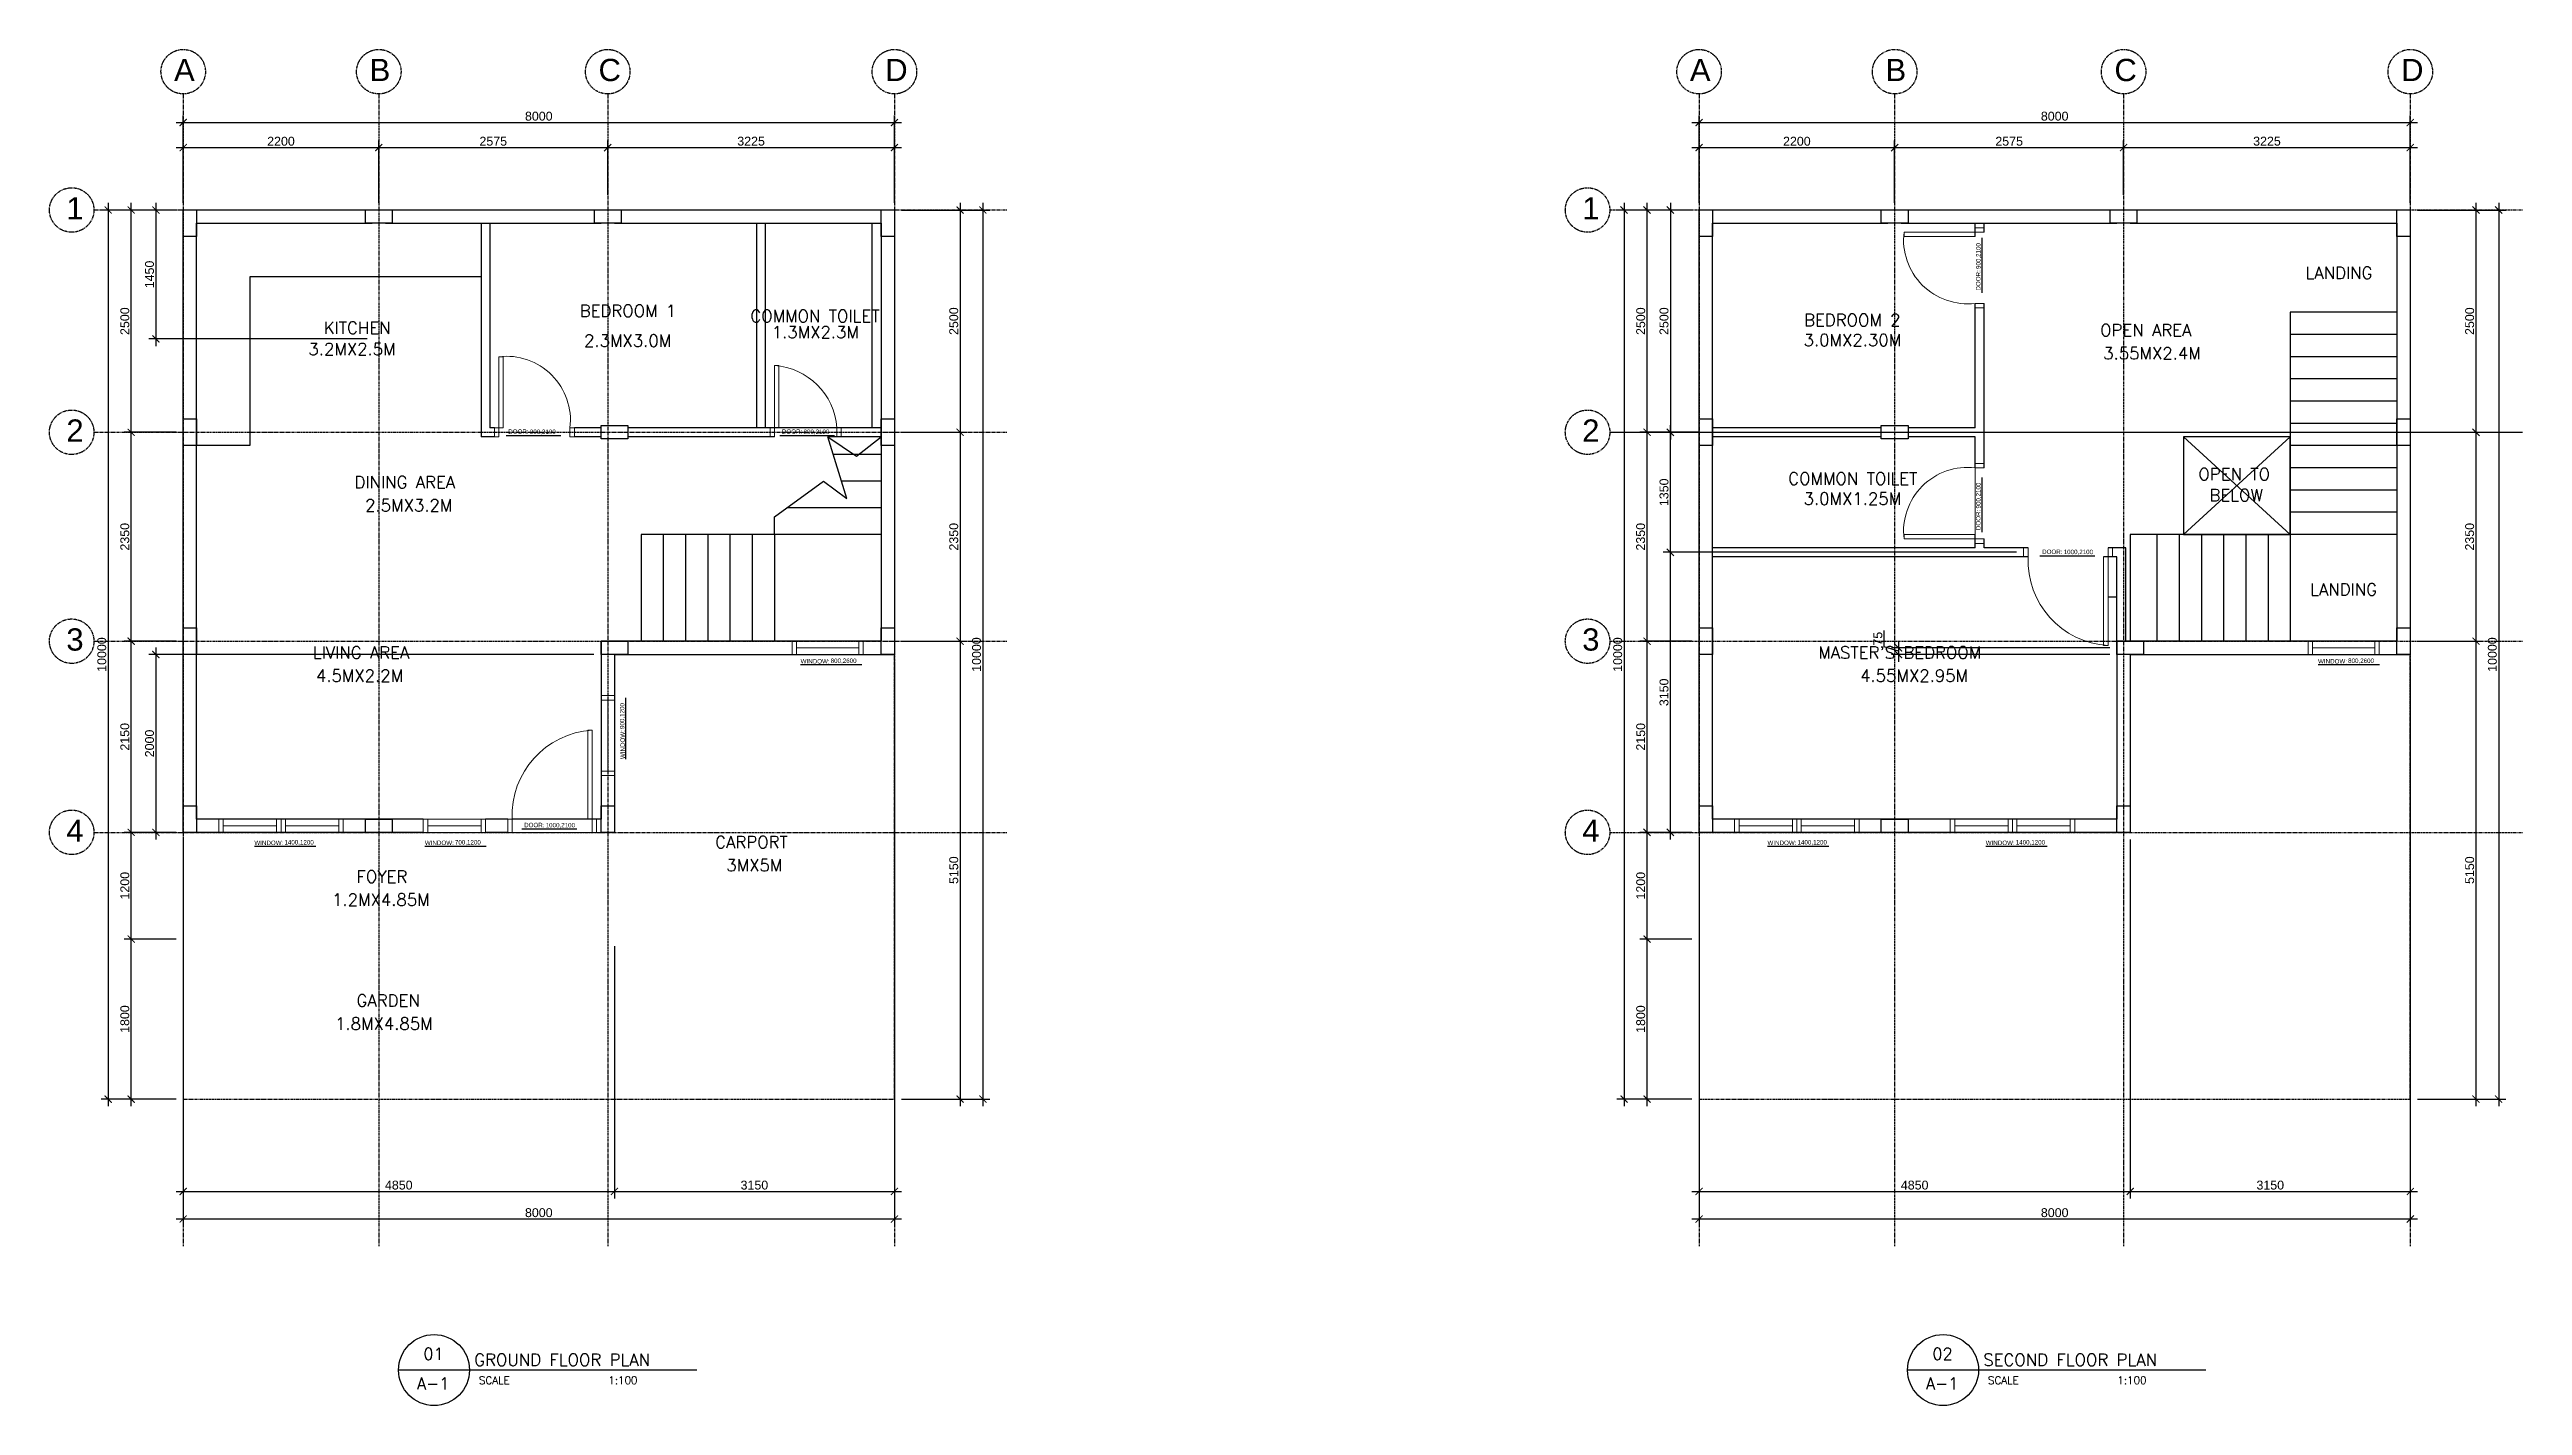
# Model space of a CAD drawing. Header units: millimetres. Extents: x 1813 to 46472, y 664 to 15917.
# Drawn here: x 1813 to 29631, y 664 to 15917 of the extents above; entities that cross this region are included whole.
import ezdxf

# ---------------------------------------------------------------- set-up
doc = ezdxf.new("R2010")
doc.units = ezdxf.units.MM
doc.linetypes.add('PHANTOM', pattern=[63.5, 31.75, -6.35, 6.35, -6.35, 6.35, -6.35])
for name, color, linetype in [('ANNO-TEXTS', 7, 'Continuous'), ('COLUMN', 7, 'Continuous'), ('P-BG', 7, 'Continuous'), ('STAIR', 7, 'Continuous'), ('WALL', 7, 'Continuous')]:
    doc.layers.add(name, color=color, linetype=linetype)
for name, color, linetype, lineweight in [('DOOR', 7, 'Continuous', 9), ('FLOOR', 7, 'Continuous', 5), ('WINDOW', 7, 'Continuous', 9)]:
    doc.layers.add(name, color=color, linetype=linetype, lineweight=lineweight)
doc.styles.add('ROMANS', font='romans.shx', dxfattribs={"width": 0.8})
doc.styles.add('SIMPLEX', font='simplex.shx', dxfattribs={"width": 0.9, "height": 0.7})
doc.styles.get("Standard").update_dxf_attribs({"font": 'arial.ttf'})
doc.dimstyles.new('2', dxfattribs={"dimtxt": 100, "dimasz": 80, "dimexe": 80, "dimexo": 80, "dimgap": 20, "dimtad": 1, "dimdec": 0, "dimtxsty": 'Standard', "dimblk": 'ARCHTICK', "dimcen": 2.5, "dimdle": 80, "dimclrd": 253, "dimclre": 253, "dimclrt": 1, "dimazin": 3, "dimtfac": 1, "dimtdec": 0, "dimtmove": 0, "dimatfit": 3})

msp = doc.modelspace()

# ---------------------------------------------------------------- texts
at = {"color": 4, "style": 'ROMANS'}
for s, p in [('01', (6018.7, 1180)), ('02', (22992.4, 1180)), ('A-1', (5946.1, 846)), ('A-1', (22919.9, 846))]:
    msp.add_text(s, height=132.91, dxfattribs=at).set_placement(p)
at = {"color": 3, "style": 'ROMANS'}
for p in [(6644.2, 905.4), (23618, 905.4)]:
    msp.add_text('SCALE                 1:100', height=85.094, dxfattribs=at).set_placement(p)
at = {"char_height": 250, "attachment_point": 1}
for s, insert in [('A', (3214, 15811.1)), ('B', (5414, 15811.1)), ('C', (7989, 15811.1)), ('D', (11214, 15811.1)), ('A', (20264.7, 15811.1)), ('B', (22464.7, 15811.1)), ('C', (25039.7, 15811.1)), ('D', (28264.7, 15811.1)), ('1', (2002.8, 14255.5)), ('1', (19053.5, 14255.5)), ('2', (2002.8, 11755.5)), ('2', (19053.5, 11755.5)), ('3', (2002.8, 9405.5)), ('3', (19053.5, 9405.5)), ('4', (2002.8, 7255.5)), ('4', (19053.5, 7255.5))]:
    msp.add_mtext_dynamic_manual_height_columns(s, width=227.272, gutter_width=6.25, heights=[0], dxfattribs=dict(at, insert=insert))
at = {"layer": 'ANNO-TEXTS', "linetype": 'Continuous', "style": 'SIMPLEX'}
for s, p in [('LANDING', (27189.3, 13336)), ('KITCHEN', (4897.3, 12718.2)), ('BEDROOM 1', (7777.8, 12908.9)), ('COMMON TOILET', (9696.8, 12850.3, 0)), ('1.3MX2.3M', (9937.2, 12669.3, 0)), ('BEDROOM 2', (21548.8, 12805.7)), ('OPEN AREA', (24879.2, 12691.5)), ('3.2MX2.5M', (4725.6, 12478.2, 0)), ('2.3MX3.0M', (7826.1, 12573.8)), ('3.0MX2.30M', (21543.9, 12580)), ('3.55MX2.4M', (24913.9, 12431.9)), ('COMMON TOILET', (21370.9, 11021.8)), ('OPEN TO ', (25984.9, 11071.3)), ('DINING AREA', (5244.1, 10981.4)), ('2.5MX3.2M', (5363.8, 10721.8)), ('3.0MX1.25M', (21543.9, 10796.2)), ('BELOW', (26108.2, 10836.1)), ('LANDING', (27241, 9775)), ('LIVING AREA', (4775.5, 9065.5)), ("MASTER'S BEDROOM", (21708.7, 9065.5)), ('4.5MX2.2M', (4810.2, 8805.9)), ('4.55MX2.95M', (22179.6, 8805.9)), ('CARPORT ', (9300.9, 6933)), ('FOYER ', (5266.6, 6545)), ('3MX5M', (9426, 6673.4)), ('1.2MX4.85M', (4992, 6285.4)), ('GARDEN', (5266.6, 5151.1)), ('1.8MX4.85M', (5025.8, 4891.5)), ('GROUND FLOOR PLAN', (6590.5, 1111.2)), ('SECOND FLOOR PLAN', (23564.3, 1111.2))]:
    msp.add_text(s, height=136.15, dxfattribs=at).set_placement(p)

# ---------------------------------------------------------------- blocks, each defined once
blk = doc.blocks.new('_ArchTick')
at = {"color": 0, "linetype": 'ByBlock', "const_width": 0.15}
blk.add_lwpolyline([(-0.5, -0.5), (0.5, 0.5)], dxfattribs=at)
blk = doc.blocks.new('*D11')
at = {"color": 253, "lineweight": -2, "transparency": 16777216}
for p, q in [((3237, 15095), (11397, 15095)), ((3317, 14191), (3317, 15175)), ((11317, 14191), (11317, 15175))]:
    blk.add_line(p, q, dxfattribs=at)
at = {"layer": 'Defpoints', "color": 0, "transparency": 16777216}
for p in [(11317, 15095), (3317, 14111), (11317, 14111)]:
    blk.add_point(p, dxfattribs=at)
at = {"color": 253, "lineweight": -2, "transparency": 16777216, "xscale": 80, "yscale": 80, "zscale": 80, "rotation": 180}
blk.add_blockref('_ArchTick', (3317, 15095), dxfattribs=at)
at = {"color": 253, "lineweight": -2, "transparency": 16777216, "xscale": 80, "yscale": 80, "zscale": 80}
blk.add_blockref('_ArchTick', (11317, 15095), dxfattribs=at)
at = {"color": 1, "transparency": 16777216, "insert": (7317, 15166), "char_height": 100, "attachment_point": 5}
blk.add_mtext('\\A1;8000', dxfattribs=at)
blk = doc.blocks.new('*D2')
at = {"color": 253, "lineweight": -2, "transparency": 16777216}
for p, q in [((3237, 14813), (5597, 14813)), ((3317, 14191), (3317, 14893)), ((5517, 14191), (5517, 14893))]:
    blk.add_line(p, q, dxfattribs=at)
at = {"layer": 'Defpoints', "color": 0, "transparency": 16777216}
for p in [(5517, 14813), (3317, 14111), (5517, 14111)]:
    blk.add_point(p, dxfattribs=at)
at = {"color": 253, "lineweight": -2, "transparency": 16777216, "xscale": 80, "yscale": 80, "zscale": 80, "rotation": 180}
blk.add_blockref('_ArchTick', (3317, 14813), dxfattribs=at)
at = {"color": 253, "lineweight": -2, "transparency": 16777216, "xscale": 80, "yscale": 80, "zscale": 80}
blk.add_blockref('_ArchTick', (5517, 14813), dxfattribs=at)
at = {"color": 1, "transparency": 16777216, "insert": (4417, 14884), "char_height": 100, "attachment_point": 5}
blk.add_mtext('\\A1;2200', dxfattribs=at)
blk = doc.blocks.new('*D12')
at = {"color": 253, "lineweight": -2, "transparency": 16777216}
for p, q in [((5437, 14813), (8172, 14813)), ((5517, 14191), (5517, 14893)), ((8092, 14281), (8092, 14893))]:
    blk.add_line(p, q, dxfattribs=at)
at = {"layer": 'Defpoints', "color": 0, "transparency": 16777216}
for p in [(8092, 14813), (8092, 14201), (5517, 14111)]:
    blk.add_point(p, dxfattribs=at)
at = {"color": 253, "lineweight": -2, "transparency": 16777216, "xscale": 80, "yscale": 80, "zscale": 80, "rotation": 180}
blk.add_blockref('_ArchTick', (5517, 14813), dxfattribs=at)
at = {"color": 253, "lineweight": -2, "transparency": 16777216, "xscale": 80, "yscale": 80, "zscale": 80}
blk.add_blockref('_ArchTick', (8092, 14813), dxfattribs=at)
at = {"color": 1, "transparency": 16777216, "insert": (6805, 14884), "char_height": 100, "attachment_point": 5}
blk.add_mtext('\\A1;2575', dxfattribs=at)
blk = doc.blocks.new('*D13')
at = {"color": 253, "lineweight": -2, "transparency": 16777216}
for p, q in [((8012, 14813), (11397, 14813)), ((8092, 14281), (8092, 14893)), ((11317, 14293), (11317, 14893))]:
    blk.add_line(p, q, dxfattribs=at)
at = {"layer": 'Defpoints', "color": 0, "transparency": 16777216}
for p in [(11317, 14813), (8092, 14201), (11317, 14213)]:
    blk.add_point(p, dxfattribs=at)
at = {"color": 253, "lineweight": -2, "transparency": 16777216, "xscale": 80, "yscale": 80, "zscale": 80, "rotation": 180}
blk.add_blockref('_ArchTick', (8092, 14813), dxfattribs=at)
at = {"color": 253, "lineweight": -2, "transparency": 16777216, "xscale": 80, "yscale": 80, "zscale": 80}
blk.add_blockref('_ArchTick', (11317, 14813), dxfattribs=at)
at = {"color": 1, "transparency": 16777216, "insert": (9705, 14885), "char_height": 100, "attachment_point": 5}
blk.add_mtext('\\A1;3225', dxfattribs=at)
blk = doc.blocks.new('*D14')
at = {"color": 253, "lineweight": -2, "transparency": 16777216}
for p, q in [((2473, 14191), (2473, 4031)), ((3237, 14111), (2393, 14111)), ((3237, 4111), (2393, 4111))]:
    blk.add_line(p, q, dxfattribs=at)
at = {"layer": 'Defpoints', "color": 0, "transparency": 16777216}
for p in [(3317, 14111), (2473, 4111), (3317, 4111)]:
    blk.add_point(p, dxfattribs=at)
at = {"color": 253, "lineweight": -2, "transparency": 16777216, "xscale": 80, "yscale": 80, "zscale": 80}
for p, rotation in [((2473, 14111), 90), ((2473, 4111), 270)]:
    blk.add_blockref('_ArchTick', p, dxfattribs=dict(at, rotation=rotation))
at = {"color": 1, "transparency": 16777216, "insert": (2402, 9111), "char_height": 100, "attachment_point": 5, "rotation": 90}
blk.add_mtext('\\A1;10000', dxfattribs=at)
blk = doc.blocks.new('*D15')
at = {"color": 253, "lineweight": -2, "transparency": 16777216}
for p, q in [((3237, 5911), (2652, 5911)), ((2732, 4031), (2732, 5991)), ((3237, 4111), (2652, 4111))]:
    blk.add_line(p, q, dxfattribs=at)
at = {"layer": 'Defpoints', "color": 0, "transparency": 16777216}
for p in [(2732, 5911), (3317, 5911), (3317, 4111)]:
    blk.add_point(p, dxfattribs=at)
at = {"color": 253, "lineweight": -2, "transparency": 16777216, "xscale": 80, "yscale": 80, "zscale": 80}
for p, rotation in [((2732, 5911), 90), ((2732, 4111), 270)]:
    blk.add_blockref('_ArchTick', p, dxfattribs=dict(at, rotation=rotation))
at = {"color": 1, "transparency": 16777216, "insert": (2661, 5011), "char_height": 100, "attachment_point": 5, "rotation": 90}
blk.add_mtext('\\A1;1800', dxfattribs=at)
blk = doc.blocks.new('*D16')
at = {"color": 253, "lineweight": -2, "transparency": 16777216}
for p, q in [((3237, 7111), (2652, 7111)), ((2732, 5831), (2732, 7191)), ((3237, 5911), (2652, 5911))]:
    blk.add_line(p, q, dxfattribs=at)
at = {"layer": 'Defpoints', "color": 0, "transparency": 16777216}
for p in [(2732, 7111), (3317, 7111), (3317, 5911)]:
    blk.add_point(p, dxfattribs=at)
at = {"color": 253, "lineweight": -2, "transparency": 16777216, "xscale": 80, "yscale": 80, "zscale": 80}
for p, rotation in [((2732, 7111), 90), ((2732, 5911), 270)]:
    blk.add_blockref('_ArchTick', p, dxfattribs=dict(at, rotation=rotation))
at = {"color": 1, "transparency": 16777216, "insert": (2661, 6511), "char_height": 100, "attachment_point": 5, "rotation": 90}
blk.add_mtext('\\A1;1200', dxfattribs=at)
blk = doc.blocks.new('*D17')
at = {"color": 253, "lineweight": -2, "transparency": 16777216}
for p, q in [((3237, 9261), (2652, 9261)), ((2732, 7031), (2732, 9341)), ((3237, 7111), (2652, 7111))]:
    blk.add_line(p, q, dxfattribs=at)
at = {"layer": 'Defpoints', "color": 0, "transparency": 16777216}
for p in [(2732, 9261), (3317, 9261), (3317, 7111)]:
    blk.add_point(p, dxfattribs=at)
at = {"color": 253, "lineweight": -2, "transparency": 16777216, "xscale": 80, "yscale": 80, "zscale": 80}
for p, rotation in [((2732, 9261), 90), ((2732, 7111), 270)]:
    blk.add_blockref('_ArchTick', p, dxfattribs=dict(at, rotation=rotation))
at = {"color": 1, "transparency": 16777216, "insert": (2661, 8186), "char_height": 100, "attachment_point": 5, "rotation": 90}
blk.add_mtext('\\A1;2150', dxfattribs=at)
blk = doc.blocks.new('*D18')
at = {"color": 253, "lineweight": -2, "transparency": 16777216}
for p, q in [((2732, 9181), (2732, 11691)), ((3237, 11611), (2652, 11611)), ((3237, 9261), (2652, 9261))]:
    blk.add_line(p, q, dxfattribs=at)
at = {"layer": 'Defpoints', "color": 0, "transparency": 16777216}
for p in [(2732, 11611), (3317, 11611), (3317, 9261)]:
    blk.add_point(p, dxfattribs=at)
at = {"color": 253, "lineweight": -2, "transparency": 16777216, "xscale": 80, "yscale": 80, "zscale": 80}
for p, rotation in [((2732, 11611), 90), ((2732, 9261), 270)]:
    blk.add_blockref('_ArchTick', p, dxfattribs=dict(at, rotation=rotation))
at = {"color": 1, "transparency": 16777216, "insert": (2661, 10436), "char_height": 100, "attachment_point": 5, "rotation": 90}
blk.add_mtext('\\A1;2350', dxfattribs=at)
blk = doc.blocks.new('*D19')
at = {"color": 253, "lineweight": -2, "transparency": 16777216}
for p, q in [((2732, 11531), (2732, 14191)), ((3237, 14111), (2652, 14111)), ((3237, 11611), (2652, 11611))]:
    blk.add_line(p, q, dxfattribs=at)
at = {"layer": 'Defpoints', "color": 0, "transparency": 16777216}
for p in [(2732, 14111), (3317, 14111), (3317, 11611)]:
    blk.add_point(p, dxfattribs=at)
at = {"color": 253, "lineweight": -2, "transparency": 16777216, "xscale": 80, "yscale": 80, "zscale": 80}
for p, rotation in [((2732, 14111), 90), ((2732, 11611), 270)]:
    blk.add_blockref('_ArchTick', p, dxfattribs=dict(at, rotation=rotation))
at = {"color": 1, "transparency": 16777216, "insert": (2661, 12861), "char_height": 100, "attachment_point": 5, "rotation": 90}
blk.add_mtext('\\A1;2500', dxfattribs=at)
blk = doc.blocks.new('*D3')
at = {"color": 253, "lineweight": -2, "transparency": 16777216}
for p, q in [((3010, 14191), (3010, 12581)), ((3237, 14111), (2930, 14111)), ((5387, 12661), (2930, 12661))]:
    blk.add_line(p, q, dxfattribs=at)
at = {"layer": 'Defpoints', "color": 0, "transparency": 16777216}
for p in [(3317, 14111), (3010, 12661), (5467, 12661)]:
    blk.add_point(p, dxfattribs=at)
at = {"color": 253, "lineweight": -2, "transparency": 16777216, "xscale": 80, "yscale": 80, "zscale": 80}
for p, rotation in [((3010, 14111), 90), ((3010, 12661), 270)]:
    blk.add_blockref('_ArchTick', p, dxfattribs=dict(at, rotation=rotation))
at = {"color": 1, "transparency": 16777216, "insert": (2939, 13386), "char_height": 100, "attachment_point": 5, "rotation": 90}
blk.add_mtext('\\A1;1450', dxfattribs=at)
blk = doc.blocks.new('*D20')
at = {"color": 253, "lineweight": -2, "transparency": 16777216}
for p, q in [((3010, 9191), (3010, 7031)), ((7937, 9111), (2930, 9111)), ((3237, 7111), (2930, 7111))]:
    blk.add_line(p, q, dxfattribs=at)
at = {"layer": 'Defpoints', "color": 0, "transparency": 16777216}
for p in [(8017, 9111), (3010, 7111), (3317, 7111)]:
    blk.add_point(p, dxfattribs=at)
at = {"color": 253, "lineweight": -2, "transparency": 16777216, "xscale": 80, "yscale": 80, "zscale": 80}
for p, rotation in [((3010, 9111), 90), ((3010, 7111), 270)]:
    blk.add_blockref('_ArchTick', p, dxfattribs=dict(at, rotation=rotation))
at = {"color": 1, "transparency": 16777216, "insert": (2939, 8111), "char_height": 100, "attachment_point": 5, "rotation": 90}
blk.add_mtext('\\A1;2000', dxfattribs=at)
blk = doc.blocks.new('*D21')
at = {"color": 253, "lineweight": -2, "transparency": 16777216}
for p, q in [((3317, 5831), (3317, 2992)), ((8167, 5831), (8167, 2992)), ((3237, 3072), (8247, 3072))]:
    blk.add_line(p, q, dxfattribs=at)
at = {"layer": 'Defpoints', "color": 0, "transparency": 16777216}
for p in [(3317, 5911), (8167, 5911), (8167, 3072)]:
    blk.add_point(p, dxfattribs=at)
at = {"color": 253, "lineweight": -2, "transparency": 16777216, "xscale": 80, "yscale": 80, "zscale": 80, "rotation": 180}
blk.add_blockref('_ArchTick', (3317, 3072), dxfattribs=at)
at = {"color": 253, "lineweight": -2, "transparency": 16777216, "xscale": 80, "yscale": 80, "zscale": 80}
blk.add_blockref('_ArchTick', (8167, 3072), dxfattribs=at)
at = {"color": 1, "transparency": 16777216, "insert": (5742, 3143), "char_height": 100, "attachment_point": 5}
blk.add_mtext('\\A1;4850', dxfattribs=at)
blk = doc.blocks.new('*D22')
at = {"color": 253, "lineweight": -2, "transparency": 16777216}
for p, q in [((11317, 9031), (11317, 2992)), ((8167, 5831), (8167, 2992)), ((8087, 3072), (11397, 3072))]:
    blk.add_line(p, q, dxfattribs=at)
at = {"layer": 'Defpoints', "color": 0, "transparency": 16777216}
for p in [(11317, 9111), (8167, 5911), (11317, 3072)]:
    blk.add_point(p, dxfattribs=at)
at = {"color": 253, "lineweight": -2, "transparency": 16777216, "xscale": 80, "yscale": 80, "zscale": 80, "rotation": 180}
blk.add_blockref('_ArchTick', (8167, 3072), dxfattribs=at)
at = {"color": 253, "lineweight": -2, "transparency": 16777216, "xscale": 80, "yscale": 80, "zscale": 80}
blk.add_blockref('_ArchTick', (11317, 3072), dxfattribs=at)
at = {"color": 1, "transparency": 16777216, "insert": (9742, 3143), "char_height": 100, "attachment_point": 5}
blk.add_mtext('\\A1;3150', dxfattribs=at)
blk = doc.blocks.new('*D23')
at = {"color": 253, "lineweight": -2, "transparency": 16777216}
for p, q in [((11317, 9031), (11317, 2682)), ((3317, 7031), (3317, 2682)), ((11397, 2762), (3237, 2762))]:
    blk.add_line(p, q, dxfattribs=at)
at = {"layer": 'Defpoints', "color": 0, "transparency": 16777216}
for p in [(11317, 9111), (3317, 7111), (3317, 2762)]:
    blk.add_point(p, dxfattribs=at)
at = {"color": 253, "lineweight": -2, "transparency": 16777216, "xscale": 80, "yscale": 80, "zscale": 80, "rotation": 180}
blk.add_blockref('_ArchTick', (3317, 2762), dxfattribs=at)
at = {"color": 253, "lineweight": -2, "transparency": 16777216, "xscale": 80, "yscale": 80, "zscale": 80}
blk.add_blockref('_ArchTick', (11317, 2762), dxfattribs=at)
at = {"color": 1, "transparency": 16777216, "insert": (7317, 2833), "char_height": 100, "attachment_point": 5}
blk.add_mtext('\\A1;8000', dxfattribs=at)
blk = doc.blocks.new('*D24')
at = {"color": 253, "lineweight": -2, "transparency": 16777216}
for p, q in [((12312, 14191), (12312, 4031)), ((11397, 14111), (12392, 14111)), ((11397, 4111), (12392, 4111))]:
    blk.add_line(p, q, dxfattribs=at)
at = {"layer": 'Defpoints', "color": 0, "transparency": 16777216}
for p in [(11317, 14111), (11317, 4111), (12312, 4111)]:
    blk.add_point(p, dxfattribs=at)
at = {"color": 253, "lineweight": -2, "transparency": 16777216, "xscale": 80, "yscale": 80, "zscale": 80}
for p, rotation in [((12312, 14111), 90), ((12312, 4111), 270)]:
    blk.add_blockref('_ArchTick', p, dxfattribs=dict(at, rotation=rotation))
at = {"color": 1, "transparency": 16777216, "insert": (12241, 9111), "char_height": 100, "attachment_point": 5, "rotation": 90}
blk.add_mtext('\\A1;10000', dxfattribs=at)
blk = doc.blocks.new('*D25')
at = {"color": 253, "lineweight": -2, "transparency": 16777216}
for p, q in [((12056, 14191), (12056, 11531)), ((11397, 14111), (12136, 14111)), ((11397, 11611), (12136, 11611))]:
    blk.add_line(p, q, dxfattribs=at)
at = {"layer": 'Defpoints', "color": 0, "transparency": 16777216}
for p in [(11317, 14111), (11317, 11611), (12056, 11611)]:
    blk.add_point(p, dxfattribs=at)
at = {"color": 253, "lineweight": -2, "transparency": 16777216, "xscale": 80, "yscale": 80, "zscale": 80}
for p, rotation in [((12056, 14111), 90), ((12056, 11611), 270)]:
    blk.add_blockref('_ArchTick', p, dxfattribs=dict(at, rotation=rotation))
at = {"color": 1, "transparency": 16777216, "insert": (11985, 12861), "char_height": 100, "attachment_point": 5, "rotation": 90}
blk.add_mtext('\\A1;2500', dxfattribs=at)
blk = doc.blocks.new('*D26')
at = {"color": 253, "lineweight": -2, "transparency": 16777216}
for p, q in [((12056, 11691), (12056, 9181)), ((11397, 11611), (12136, 11611)), ((11397, 9261), (12136, 9261))]:
    blk.add_line(p, q, dxfattribs=at)
at = {"layer": 'Defpoints', "color": 0, "transparency": 16777216}
for p in [(11317, 11611), (11317, 9261), (12056, 9261)]:
    blk.add_point(p, dxfattribs=at)
at = {"color": 253, "lineweight": -2, "transparency": 16777216, "xscale": 80, "yscale": 80, "zscale": 80}
for p, rotation in [((12056, 11611), 90), ((12056, 9261), 270)]:
    blk.add_blockref('_ArchTick', p, dxfattribs=dict(at, rotation=rotation))
at = {"color": 1, "transparency": 16777216, "insert": (11985, 10436), "char_height": 100, "attachment_point": 5, "rotation": 90}
blk.add_mtext('\\A1;2350', dxfattribs=at)
blk = doc.blocks.new('*D27')
at = {"color": 253, "lineweight": -2, "transparency": 16777216}
for p, q in [((11397, 9261), (12136, 9261)), ((12056, 9341), (12056, 4031)), ((11397, 4111), (12136, 4111))]:
    blk.add_line(p, q, dxfattribs=at)
at = {"layer": 'Defpoints', "color": 0, "transparency": 16777216}
for p in [(11317, 9261), (11317, 4111), (12056, 4111)]:
    blk.add_point(p, dxfattribs=at)
at = {"color": 253, "lineweight": -2, "transparency": 16777216, "xscale": 80, "yscale": 80, "zscale": 80}
for p, rotation in [((12056, 9261), 90), ((12056, 4111), 270)]:
    blk.add_blockref('_ArchTick', p, dxfattribs=dict(at, rotation=rotation))
at = {"color": 1, "transparency": 16777216, "insert": (11985, 6686), "char_height": 100, "attachment_point": 5, "rotation": 90}
blk.add_mtext('\\A1;5150', dxfattribs=at)
blk = doc.blocks.new('DOOR ATTRIBUTE')
blk.add_line((0, 0), (1232, 0))
for tag, p in [('DOOR:', (48, 39)), ('1000,2100', (534, 36))]:
    blk.add_attdef(tag, p, '', height=100)
blk = doc.blocks.new('WINDOW')
blk.add_line((0, 0), (690, 0))
for tag, p in [('WINDOW:', (0, 11)), ('1200,1200', (338, 17))]:
    blk.add_attdef(tag, p, '', height=50)
blk = doc.blocks.new('*D37')
at = {"color": 253, "lineweight": -2, "transparency": 16777216}
for p, q in [((20288, 15095), (28448, 15095)), ((20368, 14191), (20368, 15175)), ((28368, 14191), (28368, 15175))]:
    blk.add_line(p, q, dxfattribs=at)
at = {"layer": 'Defpoints', "color": 0, "transparency": 16777216}
for p in [(28368, 15095), (20368, 14111), (28368, 14111)]:
    blk.add_point(p, dxfattribs=at)
at = {"color": 253, "lineweight": -2, "transparency": 16777216, "xscale": 80, "yscale": 80, "zscale": 80, "rotation": 180}
blk.add_blockref('_ArchTick', (20368, 15095), dxfattribs=at)
at = {"color": 253, "lineweight": -2, "transparency": 16777216, "xscale": 80, "yscale": 80, "zscale": 80}
blk.add_blockref('_ArchTick', (28368, 15095), dxfattribs=at)
at = {"color": 1, "transparency": 16777216, "insert": (24368, 15166), "char_height": 100, "attachment_point": 5}
blk.add_mtext('\\A1;8000', dxfattribs=at)
blk = doc.blocks.new('*D7')
at = {"color": 253, "lineweight": -2, "transparency": 16777216}
for p, q in [((20288, 14813), (22648, 14813)), ((20368, 14191), (20368, 14893)), ((22568, 14191), (22568, 14893))]:
    blk.add_line(p, q, dxfattribs=at)
at = {"layer": 'Defpoints', "color": 0, "transparency": 16777216}
for p in [(22568, 14813), (20368, 14111), (22568, 14111)]:
    blk.add_point(p, dxfattribs=at)
at = {"color": 253, "lineweight": -2, "transparency": 16777216, "xscale": 80, "yscale": 80, "zscale": 80, "rotation": 180}
blk.add_blockref('_ArchTick', (20368, 14813), dxfattribs=at)
at = {"color": 253, "lineweight": -2, "transparency": 16777216, "xscale": 80, "yscale": 80, "zscale": 80}
blk.add_blockref('_ArchTick', (22568, 14813), dxfattribs=at)
at = {"color": 1, "transparency": 16777216, "insert": (21468, 14884), "char_height": 100, "attachment_point": 5}
blk.add_mtext('\\A1;2200', dxfattribs=at)
blk = doc.blocks.new('*D38')
at = {"color": 253, "lineweight": -2, "transparency": 16777216}
for p, q in [((22488, 14813), (25223, 14813)), ((22568, 14191), (22568, 14893)), ((25143, 14281), (25143, 14893))]:
    blk.add_line(p, q, dxfattribs=at)
at = {"layer": 'Defpoints', "color": 0, "transparency": 16777216}
for p in [(25143, 14813), (25143, 14201), (22568, 14111)]:
    blk.add_point(p, dxfattribs=at)
at = {"color": 253, "lineweight": -2, "transparency": 16777216, "xscale": 80, "yscale": 80, "zscale": 80, "rotation": 180}
blk.add_blockref('_ArchTick', (22568, 14813), dxfattribs=at)
at = {"color": 253, "lineweight": -2, "transparency": 16777216, "xscale": 80, "yscale": 80, "zscale": 80}
blk.add_blockref('_ArchTick', (25143, 14813), dxfattribs=at)
at = {"color": 1, "transparency": 16777216, "insert": (23856, 14884), "char_height": 100, "attachment_point": 5}
blk.add_mtext('\\A1;2575', dxfattribs=at)
blk = doc.blocks.new('*D39')
at = {"color": 253, "lineweight": -2, "transparency": 16777216}
for p, q in [((25063, 14813), (28448, 14813)), ((25143, 14281), (25143, 14893)), ((28368, 14293), (28368, 14893))]:
    blk.add_line(p, q, dxfattribs=at)
at = {"layer": 'Defpoints', "color": 0, "transparency": 16777216}
for p in [(28368, 14813), (25143, 14201), (28368, 14213)]:
    blk.add_point(p, dxfattribs=at)
at = {"color": 253, "lineweight": -2, "transparency": 16777216, "xscale": 80, "yscale": 80, "zscale": 80, "rotation": 180}
blk.add_blockref('_ArchTick', (25143, 14813), dxfattribs=at)
at = {"color": 253, "lineweight": -2, "transparency": 16777216, "xscale": 80, "yscale": 80, "zscale": 80}
blk.add_blockref('_ArchTick', (28368, 14813), dxfattribs=at)
at = {"color": 1, "transparency": 16777216, "insert": (26756, 14885), "char_height": 100, "attachment_point": 5}
blk.add_mtext('\\A1;3225', dxfattribs=at)
blk = doc.blocks.new('*D40')
at = {"color": 253, "lineweight": -2, "transparency": 16777216}
for p, q in [((19524, 14191), (19524, 4031)), ((20288, 14111), (19444, 14111)), ((20288, 4111), (19444, 4111))]:
    blk.add_line(p, q, dxfattribs=at)
at = {"layer": 'Defpoints', "color": 0, "transparency": 16777216}
for p in [(20368, 14111), (19524, 4111), (20368, 4111)]:
    blk.add_point(p, dxfattribs=at)
at = {"color": 253, "lineweight": -2, "transparency": 16777216, "xscale": 80, "yscale": 80, "zscale": 80}
for p, rotation in [((19524, 14111), 90), ((19524, 4111), 270)]:
    blk.add_blockref('_ArchTick', p, dxfattribs=dict(at, rotation=rotation))
at = {"color": 1, "transparency": 16777216, "insert": (19453, 9111), "char_height": 100, "attachment_point": 5, "rotation": 90}
blk.add_mtext('\\A1;10000', dxfattribs=at)
blk = doc.blocks.new('*D8')
at = {"color": 253, "lineweight": -2, "transparency": 16777216}
for p, q in [((20288, 5911), (19703, 5911)), ((19783, 4031), (19783, 5991)), ((20288, 4111), (19703, 4111))]:
    blk.add_line(p, q, dxfattribs=at)
at = {"layer": 'Defpoints', "color": 0, "transparency": 16777216}
for p in [(19783, 5911), (20368, 5911), (20368, 4111)]:
    blk.add_point(p, dxfattribs=at)
at = {"color": 253, "lineweight": -2, "transparency": 16777216, "xscale": 80, "yscale": 80, "zscale": 80}
for p, rotation in [((19783, 5911), 90), ((19783, 4111), 270)]:
    blk.add_blockref('_ArchTick', p, dxfattribs=dict(at, rotation=rotation))
at = {"color": 1, "transparency": 16777216, "insert": (19712, 5011), "char_height": 100, "attachment_point": 5, "rotation": 90}
blk.add_mtext('\\A1;1800', dxfattribs=at)
blk = doc.blocks.new('*D41')
at = {"color": 253, "lineweight": -2, "transparency": 16777216}
for p, q in [((20288, 7111), (19703, 7111)), ((19783, 5831), (19783, 7191)), ((20288, 5911), (19703, 5911))]:
    blk.add_line(p, q, dxfattribs=at)
at = {"layer": 'Defpoints', "color": 0, "transparency": 16777216}
for p in [(19783, 7111), (20368, 7111), (20368, 5911)]:
    blk.add_point(p, dxfattribs=at)
at = {"color": 253, "lineweight": -2, "transparency": 16777216, "xscale": 80, "yscale": 80, "zscale": 80}
for p, rotation in [((19783, 7111), 90), ((19783, 5911), 270)]:
    blk.add_blockref('_ArchTick', p, dxfattribs=dict(at, rotation=rotation))
at = {"color": 1, "transparency": 16777216, "insert": (19712, 6511), "char_height": 100, "attachment_point": 5, "rotation": 90}
blk.add_mtext('\\A1;1200', dxfattribs=at)
blk = doc.blocks.new('*D42')
at = {"color": 253, "lineweight": -2, "transparency": 16777216}
for p, q in [((20288, 9261), (19703, 9261)), ((19783, 7031), (19783, 9341)), ((20288, 7111), (19703, 7111))]:
    blk.add_line(p, q, dxfattribs=at)
at = {"layer": 'Defpoints', "color": 0, "transparency": 16777216}
for p in [(19783, 9261), (20368, 9261), (20368, 7111)]:
    blk.add_point(p, dxfattribs=at)
at = {"color": 253, "lineweight": -2, "transparency": 16777216, "xscale": 80, "yscale": 80, "zscale": 80}
for p, rotation in [((19783, 9261), 90), ((19783, 7111), 270)]:
    blk.add_blockref('_ArchTick', p, dxfattribs=dict(at, rotation=rotation))
at = {"color": 1, "transparency": 16777216, "insert": (19712, 8186), "char_height": 100, "attachment_point": 5, "rotation": 90}
blk.add_mtext('\\A1;2150', dxfattribs=at)
blk = doc.blocks.new('*D43')
at = {"color": 253, "lineweight": -2, "transparency": 16777216}
for p, q in [((19783, 9181), (19783, 11691)), ((20288, 11611), (19703, 11611)), ((20288, 9261), (19703, 9261))]:
    blk.add_line(p, q, dxfattribs=at)
at = {"layer": 'Defpoints', "color": 0, "transparency": 16777216}
for p in [(19783, 11611), (20368, 11611), (20368, 9261)]:
    blk.add_point(p, dxfattribs=at)
at = {"color": 253, "lineweight": -2, "transparency": 16777216, "xscale": 80, "yscale": 80, "zscale": 80}
for p, rotation in [((19783, 11611), 90), ((19783, 9261), 270)]:
    blk.add_blockref('_ArchTick', p, dxfattribs=dict(at, rotation=rotation))
at = {"color": 1, "transparency": 16777216, "insert": (19711, 10436), "char_height": 100, "attachment_point": 5, "rotation": 90}
blk.add_mtext('\\A1;2350', dxfattribs=at)
blk = doc.blocks.new('*D44')
at = {"color": 253, "lineweight": -2, "transparency": 16777216}
for p, q in [((19783, 11531), (19783, 14191)), ((20288, 14111), (19703, 14111)), ((20288, 11611), (19703, 11611))]:
    blk.add_line(p, q, dxfattribs=at)
at = {"layer": 'Defpoints', "color": 0, "transparency": 16777216}
for p in [(19783, 14111), (20368, 14111), (20368, 11611)]:
    blk.add_point(p, dxfattribs=at)
at = {"color": 253, "lineweight": -2, "transparency": 16777216, "xscale": 80, "yscale": 80, "zscale": 80}
for p, rotation in [((19783, 14111), 90), ((19783, 11611), 270)]:
    blk.add_blockref('_ArchTick', p, dxfattribs=dict(at, rotation=rotation))
at = {"color": 1, "transparency": 16777216, "insert": (19712, 12861), "char_height": 100, "attachment_point": 5, "rotation": 90}
blk.add_mtext('\\A1;2500', dxfattribs=at)
blk = doc.blocks.new('*D9')
at = {"color": 253, "lineweight": -2, "transparency": 16777216}
for p, q in [((20045, 14191), (20045, 11531)), ((20288, 14111), (19965, 14111)), ((20288, 11611), (19965, 11611))]:
    blk.add_line(p, q, dxfattribs=at)
at = {"layer": 'Defpoints', "color": 0, "transparency": 16777216}
for p in [(20368, 14111), (20045, 11611), (20368, 11611)]:
    blk.add_point(p, dxfattribs=at)
at = {"color": 253, "lineweight": -2, "transparency": 16777216, "xscale": 80, "yscale": 80, "zscale": 80}
for p, rotation in [((20045, 14111), 90), ((20045, 11611), 270)]:
    blk.add_blockref('_ArchTick', p, dxfattribs=dict(at, rotation=rotation))
at = {"color": 1, "transparency": 16777216, "insert": (19974, 12861), "char_height": 100, "attachment_point": 5, "rotation": 90}
blk.add_mtext('\\A1;2500', dxfattribs=at)
blk = doc.blocks.new('*D45')
at = {"color": 253, "lineweight": -2, "transparency": 16777216}
for p, q in [((22450, 9197), (22450, 9380)), ((22611, 9149), (22450, 9197)), ((24988, 9186), (22531, 9186)), ((22611, 9266), (22611, 9031)), ((24988, 9111), (22531, 9111))]:
    blk.add_line(p, q, dxfattribs=at)
at = {"layer": 'Defpoints', "color": 0, "transparency": 16777216}
for p in [(25068, 9186), (22611, 9111), (25068, 9111)]:
    blk.add_point(p, dxfattribs=at)
at = {"color": 253, "lineweight": -2, "transparency": 16777216, "xscale": 80, "yscale": 80, "zscale": 80}
for p, rotation in [((22611, 9186), 90), ((22611, 9111), 270)]:
    blk.add_blockref('_ArchTick', p, dxfattribs=dict(at, rotation=rotation))
at = {"color": 1, "transparency": 16777216, "insert": (22379, 9289), "char_height": 100, "attachment_point": 5, "rotation": 90}
blk.add_mtext('\\A1;75', dxfattribs=at)
blk = doc.blocks.new('*D10')
at = {"color": 253, "lineweight": -2, "transparency": 16777216}
for p, q in [((20368, 5831), (20368, 2992)), ((25218, 5831), (25218, 2992)), ((20288, 3072), (25298, 3072))]:
    blk.add_line(p, q, dxfattribs=at)
at = {"layer": 'Defpoints', "color": 0, "transparency": 16777216}
for p in [(20368, 5911), (25218, 5911), (25218, 3072)]:
    blk.add_point(p, dxfattribs=at)
at = {"color": 253, "lineweight": -2, "transparency": 16777216, "xscale": 80, "yscale": 80, "zscale": 80, "rotation": 180}
blk.add_blockref('_ArchTick', (20368, 3072), dxfattribs=at)
at = {"color": 253, "lineweight": -2, "transparency": 16777216, "xscale": 80, "yscale": 80, "zscale": 80}
blk.add_blockref('_ArchTick', (25218, 3072), dxfattribs=at)
at = {"color": 1, "transparency": 16777216, "insert": (22793, 3143), "char_height": 100, "attachment_point": 5}
blk.add_mtext('\\A1;4850', dxfattribs=at)
blk = doc.blocks.new('*D46')
at = {"color": 253, "lineweight": -2, "transparency": 16777216}
for p, q in [((28368, 9031), (28368, 2992)), ((25218, 7031), (25218, 2992)), ((25138, 3072), (28448, 3072))]:
    blk.add_line(p, q, dxfattribs=at)
at = {"layer": 'Defpoints', "color": 0, "transparency": 16777216}
for p in [(28368, 9111), (25218, 7111), (28368, 3072)]:
    blk.add_point(p, dxfattribs=at)
at = {"color": 253, "lineweight": -2, "transparency": 16777216, "xscale": 80, "yscale": 80, "zscale": 80, "rotation": 180}
blk.add_blockref('_ArchTick', (25218, 3072), dxfattribs=at)
at = {"color": 253, "lineweight": -2, "transparency": 16777216, "xscale": 80, "yscale": 80, "zscale": 80}
blk.add_blockref('_ArchTick', (28368, 3072), dxfattribs=at)
at = {"color": 1, "transparency": 16777216, "insert": (26793, 3143), "char_height": 100, "attachment_point": 5}
blk.add_mtext('\\A1;3150', dxfattribs=at)
blk = doc.blocks.new('*D47')
at = {"color": 253, "lineweight": -2, "transparency": 16777216}
for p, q in [((28368, 9031), (28368, 2682)), ((20368, 7031), (20368, 2682)), ((28448, 2762), (20288, 2762))]:
    blk.add_line(p, q, dxfattribs=at)
at = {"layer": 'Defpoints', "color": 0, "transparency": 16777216}
for p in [(28368, 9111), (20368, 7111), (20368, 2762)]:
    blk.add_point(p, dxfattribs=at)
at = {"color": 253, "lineweight": -2, "transparency": 16777216, "xscale": 80, "yscale": 80, "zscale": 80, "rotation": 180}
blk.add_blockref('_ArchTick', (20368, 2762), dxfattribs=at)
at = {"color": 253, "lineweight": -2, "transparency": 16777216, "xscale": 80, "yscale": 80, "zscale": 80}
blk.add_blockref('_ArchTick', (28368, 2762), dxfattribs=at)
at = {"color": 1, "transparency": 16777216, "insert": (24368, 2833), "char_height": 100, "attachment_point": 5}
blk.add_mtext('\\A1;8000', dxfattribs=at)
blk = doc.blocks.new('*D48')
at = {"color": 253, "lineweight": -2, "transparency": 16777216}
for p, q in [((29362, 14191), (29362, 4031)), ((28448, 14111), (29442, 14111)), ((28448, 4111), (29442, 4111))]:
    blk.add_line(p, q, dxfattribs=at)
at = {"layer": 'Defpoints', "color": 0, "transparency": 16777216}
for p in [(28368, 14111), (28368, 4111), (29362, 4111)]:
    blk.add_point(p, dxfattribs=at)
at = {"color": 253, "lineweight": -2, "transparency": 16777216, "xscale": 80, "yscale": 80, "zscale": 80}
for p, rotation in [((29362, 14111), 90), ((29362, 4111), 270)]:
    blk.add_blockref('_ArchTick', p, dxfattribs=dict(at, rotation=rotation))
at = {"color": 1, "transparency": 16777216, "insert": (29291, 9111), "char_height": 100, "attachment_point": 5, "rotation": 90}
blk.add_mtext('\\A1;10000', dxfattribs=at)
blk = doc.blocks.new('*D49')
at = {"color": 253, "lineweight": -2, "transparency": 16777216}
for p, q in [((29107, 14191), (29107, 11531)), ((28448, 14111), (29187, 14111)), ((28448, 11611), (29187, 11611))]:
    blk.add_line(p, q, dxfattribs=at)
at = {"layer": 'Defpoints', "color": 0, "transparency": 16777216}
for p in [(28368, 14111), (28368, 11611), (29107, 11611)]:
    blk.add_point(p, dxfattribs=at)
at = {"color": 253, "lineweight": -2, "transparency": 16777216, "xscale": 80, "yscale": 80, "zscale": 80}
for p, rotation in [((29107, 14111), 90), ((29107, 11611), 270)]:
    blk.add_blockref('_ArchTick', p, dxfattribs=dict(at, rotation=rotation))
at = {"color": 1, "transparency": 16777216, "insert": (29036, 12861), "char_height": 100, "attachment_point": 5, "rotation": 90}
blk.add_mtext('\\A1;2500', dxfattribs=at)
blk = doc.blocks.new('*D50')
at = {"color": 253, "lineweight": -2, "transparency": 16777216}
for p, q in [((29107, 11691), (29107, 9181)), ((28448, 11611), (29187, 11611)), ((28448, 9261), (29187, 9261))]:
    blk.add_line(p, q, dxfattribs=at)
at = {"layer": 'Defpoints', "color": 0, "transparency": 16777216}
for p in [(28368, 11611), (28368, 9261), (29107, 9261)]:
    blk.add_point(p, dxfattribs=at)
at = {"color": 253, "lineweight": -2, "transparency": 16777216, "xscale": 80, "yscale": 80, "zscale": 80}
for p, rotation in [((29107, 11611), 90), ((29107, 9261), 270)]:
    blk.add_blockref('_ArchTick', p, dxfattribs=dict(at, rotation=rotation))
at = {"color": 1, "transparency": 16777216, "insert": (29036, 10436), "char_height": 100, "attachment_point": 5, "rotation": 90}
blk.add_mtext('\\A1;2350', dxfattribs=at)
blk = doc.blocks.new('*D51')
at = {"color": 253, "lineweight": -2, "transparency": 16777216}
for p, q in [((28448, 9261), (29187, 9261)), ((29107, 9341), (29107, 4031)), ((28448, 4111), (29187, 4111))]:
    blk.add_line(p, q, dxfattribs=at)
at = {"layer": 'Defpoints', "color": 0, "transparency": 16777216}
for p in [(28368, 9261), (28368, 4111), (29107, 4111)]:
    blk.add_point(p, dxfattribs=at)
at = {"color": 253, "lineweight": -2, "transparency": 16777216, "xscale": 80, "yscale": 80, "zscale": 80}
for p, rotation in [((29107, 9261), 90), ((29107, 4111), 270)]:
    blk.add_blockref('_ArchTick', p, dxfattribs=dict(at, rotation=rotation))
at = {"color": 1, "transparency": 16777216, "insert": (29036, 6686), "char_height": 100, "attachment_point": 5, "rotation": 90}
blk.add_mtext('\\A1;5150', dxfattribs=at)
blk = doc.blocks.new('*D52')
at = {"color": 253, "lineweight": -2, "transparency": 16777216}
for p, q in [((20045, 7031), (20045, 10341)), ((23938, 10261), (19965, 10261)), ((20288, 7111), (19965, 7111))]:
    blk.add_line(p, q, dxfattribs=at)
at = {"layer": 'Defpoints', "color": 0, "transparency": 16777216}
for p in [(20045, 10261), (24018, 10261), (20368, 7111)]:
    blk.add_point(p, dxfattribs=at)
at = {"color": 253, "lineweight": -2, "transparency": 16777216, "xscale": 80, "yscale": 80, "zscale": 80}
for p, rotation in [((20045, 10261), 90), ((20045, 7111), 270)]:
    blk.add_blockref('_ArchTick', p, dxfattribs=dict(at, rotation=rotation))
at = {"color": 1, "transparency": 16777216, "insert": (19974, 8686), "char_height": 100, "attachment_point": 5, "rotation": 90}
blk.add_mtext('\\A1;3150', dxfattribs=at)
blk = doc.blocks.new('*D53')
at = {"color": 253, "lineweight": -2, "transparency": 16777216}
for p, q in [((20045, 10181), (20045, 11691)), ((20363, 11611), (19965, 11611)), ((23938, 10261), (19965, 10261))]:
    blk.add_line(p, q, dxfattribs=at)
at = {"layer": 'Defpoints', "color": 0, "transparency": 16777216}
for p in [(20045, 11611), (20443, 11611), (24018, 10261)]:
    blk.add_point(p, dxfattribs=at)
at = {"color": 253, "lineweight": -2, "transparency": 16777216, "xscale": 80, "yscale": 80, "zscale": 80}
for p, rotation in [((20045, 11611), 90), ((20045, 10261), 270)]:
    blk.add_blockref('_ArchTick', p, dxfattribs=dict(at, rotation=rotation))
at = {"color": 1, "transparency": 16777216, "insert": (19974, 10936), "char_height": 100, "attachment_point": 5, "rotation": 90}
blk.add_mtext('\\A1;1350', dxfattribs=at)

# ---------------------------------------------------------------- dimensions: what is measured, and where the dimension line sits
for base, p1, p2, picture, middle in [((11317.4, 15095.1), (3317.4, 14111.3), (11317.4, 14111.3), '*D11', (7317.4, 15166.2)), ((28368.1, 15095.1), (20368.1, 14111.3), (28368.1, 14111.3), '*D37', (24368.1, 15166.2)), ((5517.4, 14813.4), (3317.4, 14111.3), (5517.4, 14111.3), '*D2', (4417.4, 14884.5)), ((22568.1, 14813.4), (20368.1, 14111.3), (22568.1, 14111.3), '*D7', (21468.1, 14884.5)), ((3317.4, 2761.9), (11317.4, 9111.3), (3317.4, 7111.3), '*D23', (7317.4, 2832.9)), ((20368.1, 2761.9), (28368.1, 9111.3), (20368.1, 7111.3), '*D47', (24368.1, 2832.9)), ((8167.4, 3071.6), (3317.4, 5911.3), (8167.4, 5911.3), '*D21', (5742.4, 3142.6)), ((25218.1, 3071.6), (20368.1, 5911.3), (25218.1, 5911.3), '*D10', (22793.1, 3142.6))]:
    dim = msp.add_linear_dim(base=base, p1=p1, p2=p2, dimstyle='2')
    dim.commit()
    dim.dimension.update_dxf_attribs({"geometry": picture, "text_midpoint": middle})
for base, p1, p2, picture, middle in [((8092.4, 14813.4), (5517.4, 14111.3), (8092.4, 14201.5), '*D12', (6804.9, 14884.5)), ((11317.4, 14813.4), (8092.4, 14201.5), (11317.4, 14213.3), '*D13', (9704.9, 14884.5)), ((25143.1, 14813.4), (22568.1, 14111.3), (25143.1, 14201.5), '*D38', (23855.6, 14884.5)), ((28368.1, 14813.4), (25143.1, 14201.5), (28368.1, 14213.3), '*D39', (26755.6, 14884.5)), ((11317.4, 3071.6), (8167.4, 5911.3), (11317.4, 9111.3), '*D22', (9742.4, 3142.7)), ((28368.1, 3071.6), (25218.1, 7111.3), (28368.1, 9111.3), '*D46', (26793.1, 3142.7))]:
    dim = msp.add_linear_dim(base=base, p1=p1, p2=p2, dimstyle='2', override={"dimtmove": 1})
    dim.commit()
    dim.dimension.update_dxf_attribs({"geometry": picture, "text_midpoint": middle})
for base, p1, p2, picture, middle in [((2472.9, 4111.3), (3317.4, 14111.3), (3317.4, 4111.3), '*D14', (2401.8, 9111.3)), ((3010.4, 12661.3), (3317.4, 14111.3), (5467.4, 12661.3), '*D3', (2939.3, 13386.3)), ((12311.6, 4111.3), (11317.4, 14111.3), (11317.4, 4111.3), '*D24', (12240.5, 9111.3)), ((12056, 11611.3), (11317.4, 14111.3), (11317.4, 11611.3), '*D25', (11984.9, 12861.3)), ((19523.6, 4111.3), (20368.1, 14111.3), (20368.1, 4111.3), '*D40', (19452.5, 9111.3)), ((19782.6, 14111.3), (20368.1, 11611.3), (20368.1, 14111.3), '*D44', (19711.5, 12861.3)), ((20044.8, 11611.3), (20368.1, 14111.3), (20368.1, 11611.3), '*D9', (19973.8, 12861.3)), ((29362.3, 4111.3), (28368.1, 14111.3), (28368.1, 4111.3), '*D48', (29291.2, 9111.3)), ((29106.7, 11611.3), (28368.1, 14111.3), (28368.1, 11611.3), '*D49', (29035.6, 12861.3)), ((19782.6, 11611.3), (20368.1, 9261.3), (20368.1, 11611.3), '*D43', (19711.5, 10436.3)), ((20044.8, 11611.3), (24018.1, 10261.3), (20443.1, 11611.3), '*D53', (19973.7, 10936.3)), ((20044.8, 10261.3), (20368.1, 7111.3), (24018.1, 10261.3), '*D52', (19973.7, 8686.3)), ((2731.9, 5911.3), (3317.4, 4111.3), (3317.4, 5911.3), '*D15', (2660.8, 5011.3)), ((19782.6, 5911.3), (20368.1, 4111.3), (20368.1, 5911.3), '*D8', (19711.5, 5011.3))]:
    dim = msp.add_linear_dim(base=base, p1=p1, p2=p2, angle=90, dimstyle='2')
    dim.commit()
    dim.dimension.update_dxf_attribs({"geometry": picture, "text_midpoint": middle})
for base, p1, p2, picture, middle in [((2731.9, 14111.3), (3317.4, 11611.3), (3317.4, 14111.3), '*D19', (2660.8, 12861.3)), ((2731.9, 11611.3), (3317.4, 9261.3), (3317.4, 11611.3), '*D18', (2660.8, 10436.3)), ((12056, 9261.3), (11317.4, 11611.3), (11317.4, 9261.3), '*D26', (11984.9, 10436.3)), ((29106.7, 9261.3), (28368.1, 11611.3), (28368.1, 9261.3), '*D50', (29035.6, 10436.3)), ((2731.9, 9261.3), (3317.4, 7111.3), (3317.4, 9261.3), '*D17', (2660.8, 8186.3)), ((3010.4, 7111.3), (8017.4, 9111.3), (3317.4, 7111.3), '*D20', (2939.3, 8111.3)), ((12056, 4111.3), (11317.4, 9261.3), (11317.4, 4111.3), '*D27', (11984.9, 6686.3)), ((19782.6, 9261.3), (20368.1, 7111.3), (20368.1, 9261.3), '*D42', (19711.5, 8186.3)), ((22611.1, 9111.3), (25068.1, 9186.3), (25068.1, 9111.3), '*D45', (22379.4, 9217)), ((29106.7, 4111.3), (28368.1, 9261.3), (28368.1, 4111.3), '*D51', (29035.6, 6686.3)), ((2731.9, 7111.3), (3317.4, 5911.3), (3317.4, 7111.3), '*D16', (2660.8, 6511.3)), ((19782.6, 7111.3), (20368.1, 5911.3), (20368.1, 7111.3), '*D41', (19711.5, 6511.3))]:
    dim = msp.add_linear_dim(base=base, p1=p1, p2=p2, angle=90, dimstyle='2', override={"dimtmove": 1})
    dim.commit()
    dim.dimension.update_dxf_attribs({"geometry": picture, "text_midpoint": middle})

# ---------------------------------------------------------------- linework, layer by layer
at = {"color": 9, "linetype": 'PHANTOM'}
for p, q in [((3317.4, 15416.9), (3317.4, 2455.3)), ((5517.4, 15416.9), (5517.4, 2455.3)), ((8092.4, 15416.9), (8092.4, 2455.3)), ((11317.4, 15416.9), (11317.4, 2455.3)), ((20368.1, 15416.9), (20368.1, 2455.3)), ((22568.1, 15416.9), (22568.1, 2455.3)), ((25143.1, 15416.9), (25143.1, 2455.3)), ((28368.1, 15416.9), (28368.1, 2455.3)), ((2313, 14111.3), (12579.8, 14111.3)), ((19363.7, 14111.3), (29630.5, 14111.3)), ((2313, 11611.3), (12579.8, 11611.3)), ((2313, 9261.3), (12579.8, 9261.3)), ((19363.7, 9261.3), (29630.5, 9261.3)), ((2313, 7111.3), (12579.8, 7111.3)), ((19363.7, 7111.3), (29630.5, 7111.3))]:
    msp.add_line(p, q, dxfattribs=at)
for p, q in [((11067.9, 11661.3), (11067.9, 13961.3)), ((6667.9, 13361.3), (4067.4, 13361.3)), ((4067.4, 13361.3), (4067.4, 11461.3)), ((4067.4, 11461.3), (3467.4, 11461.3)), ((10667.9, 11661.3), (10017.9, 11661.3)), ((19363.7, 11611.3), (29630.5, 11611.3)), ((27018.1, 11561.3), (25818.1, 10461.3)), ((27018.1, 10461.3), (25818.1, 11561.3)), ((24968.1, 9761.3), (25068.1, 9761.3)), ((7967.4, 7261.3), (7017.4, 7261.3))]:
    msp.add_line(p, q)
msp.add_lwpolyline([(27018.1, 11561.3), (25818.1, 11561.3), (25818.1, 10461.3), (27018.1, 10461.3)], close=True)
at = {"color": 8, "linetype": 'PHANTOM'}
for points in [[(3317.4, 7111.3), (3317.4, 4111.3), (11317.4, 4111.3), (11317.4, 9111.3)], [(20368.1, 7111.3), (20368.1, 4111.3), (28368.1, 4111.3), (28368.1, 9111.3)]]:
    msp.add_lwpolyline(points, dxfattribs=at)
at = {"color": 9, "linetype": 'PHANTOM'}
for centre in [(3317.4, 15666.9), (5517.4, 15666.9), (8092.4, 15666.9), (11317.4, 15666.9), (20368.1, 15666.9), (22568.1, 15666.9), (25143.1, 15666.9), (28368.1, 15666.9), (2063, 14111.3), (19113.7, 14111.3), (2063, 11611.3), (19113.7, 11611.3), (2063, 9261.3), (19113.7, 9261.3), (2063, 7111.3), (19113.7, 7111.3)]:
    msp.add_circle(centre, 250, dxfattribs=at)
at = {"layer": 'COLUMN'}
for p, q in [((8167.4, 7111.3), (8017.4, 7111.3)), ((25218.1, 7111.3), (25068.1, 7111.3))]:
    msp.add_line(p, q, dxfattribs=at)
for points in [[(3317.4, 14111.3), (3467.4, 14111.3), (3467.4, 13811.3), (3317.4, 13811.3), (3317.4, 14111.3)], [(5667.4, 14111.3), (5667.4, 13961.3), (5367.4, 13961.3), (5367.4, 14111.3), (5667.4, 14111.3)], [(8242.4, 14111.3), (8242.4, 13961.3), (7942.4, 13961.3), (7942.4, 14111.3), (8242.4, 14111.3)], [(11167.4, 14111.3), (11317.4, 14111.3), (11317.4, 13811.3), (11167.4, 13811.3), (11167.4, 14111.3)], [(20368.1, 14111.3), (20518.1, 14111.3), (20518.1, 13811.3), (20368.1, 13811.3), (20368.1, 14111.3)], [(22718.1, 14111.3), (22718.1, 13961.3), (22418.1, 13961.3), (22418.1, 14111.3), (22718.1, 14111.3)], [(25293.1, 14111.3), (25293.1, 13961.3), (24993.1, 13961.3), (24993.1, 14111.3), (25293.1, 14111.3)], [(28218.1, 14111.3), (28368.1, 14111.3), (28368.1, 13811.3), (28218.1, 13811.3), (28218.1, 14111.3)], [(3317.4, 11761.3), (3467.4, 11761.3), (3467.4, 11461.3), (3317.4, 11461.3), (3317.4, 11761.3)], [(8017.4, 11536.3), (8017.4, 11686.3), (8317.4, 11686.3), (8317.4, 11536.3), (8017.4, 11536.3)], [(11167.4, 11761.3), (11317.4, 11761.3), (11317.4, 11461.3), (11167.4, 11461.3), (11167.4, 11761.3)], [(20368.1, 11761.3), (20518.1, 11761.3), (20518.1, 11461.3), (20368.1, 11461.3), (20368.1, 11761.3)], [(22718.1, 11686.3), (22718.1, 11536.3), (22418.1, 11536.3), (22418.1, 11686.3), (22718.1, 11686.3)], [(28218.1, 11761.3), (28368.1, 11761.3), (28368.1, 11461.3), (28218.1, 11461.3), (28218.1, 11761.3)], [(3317.4, 9411.3), (3467.4, 9411.3), (3467.4, 9111.3), (3317.4, 9111.3), (3317.4, 9411.3)], [(8317.4, 9261.3), (8317.4, 9111.3), (8017.4, 9111.3), (8017.4, 9261.3), (8317.4, 9261.3)], [(11167.4, 9411.3), (11317.4, 9411.3), (11317.4, 9111.3), (11167.4, 9111.3), (11167.4, 9411.3)], [(20368.1, 9411.3), (20518.1, 9411.3), (20518.1, 9111.3), (20368.1, 9111.3), (20368.1, 9411.3)], [(25368.1, 9261.3), (25368.1, 9111.3), (25068.1, 9111.3), (25068.1, 9261.3), (25368.1, 9261.3)], [(28218.1, 9411.3), (28368.1, 9411.3), (28368.1, 9111.3), (28218.1, 9111.3), (28218.1, 9411.3)], [(3317.4, 7411.3), (3467.4, 7411.3), (3467.4, 7111.3), (3317.4, 7111.3), (3317.4, 7411.3)], [(5367.4, 7111.3), (5367.4, 7261.3), (5667.4, 7261.3), (5667.4, 7111.3), (5367.4, 7111.3)], [(8017.4, 7411.3), (8167.4, 7411.3), (8167.4, 7111.3), (8017.4, 7111.3), (8017.4, 7411.3)], [(20368.1, 7411.3), (20518.1, 7411.3), (20518.1, 7111.3), (20368.1, 7111.3), (20368.1, 7411.3)], [(22418.1, 7111.3), (22418.1, 7261.3), (22718.1, 7261.3), (22718.1, 7111.3), (22418.1, 7111.3)], [(25068.1, 7411.3), (25218.1, 7411.3), (25218.1, 7111.3), (25068.1, 7111.3), (25068.1, 7411.3)]]:
    msp.add_lwpolyline(points, dxfattribs=at)
at = {"layer": 'DOOR'}
msp.add_line((23473.1, 11211.3), (23473.1, 10461.3), dxfattribs=at)
for points in [[(23473.1, 13061.3), (23473.1, 13011.3), (23573.1, 13011.3), (23573.1, 13061.3), (23473.1, 13061.3, -0.4849273), (22673.1, 13861.3), (22673.1, 13811.3), (23473.1, 13811.3), (23473.1, 13861.3), (23473.1, 13911.3), (23573.1, 13911.3), (23573.1, 13861.3), (23473.1, 13861.3), (22673.1, 13861.3)], [(7667.9, 11661.3), (7717.9, 11661.3), (7717.9, 11561.3), (7667.9, 11561.3), (7667.9, 11661.3, 0.4849273), (6867.9, 12461.3), (6917.9, 12461.3), (6917.9, 11661.3), (6867.9, 11661.3), (6817.9, 11661.3), (6817.9, 11561.3), (6867.9, 11561.3), (6867.9, 11661.3), (6867.9, 12461.3)], [(10667.9, 11661.3), (10717.9, 11661.3), (10717.9, 11561.3), (10667.9, 11561.3), (10667.9, 11661.3, 0.3772928), (9967.9, 12361.3), (10017.9, 12361.3), (10017.9, 11661.3), (9967.9, 11661.3), (9917.9, 11661.3), (9917.9, 11561.3), (9967.9, 11561.3), (9967.9, 11661.3), (9967.9, 12361.3)], [(23473.1, 11211.3), (23473.1, 11261.3), (23573.1, 11261.3), (23573.1, 11211.3), (23473.1, 11211.3, 0.4849273), (22673.1, 10411.3), (22673.1, 10461.3), (23473.1, 10461.3), (23473.1, 10411.3), (23473.1, 10361.3), (23573.1, 10361.3), (23573.1, 10411.3), (23473.1, 10411.3), (22673.1, 10411.3)], [(24068.1, 10211.3), (24018.1, 10211.3), (24018.1, 10311.3), (24068.1, 10311.3), (24068.1, 10211.3, 0.4077954), (24968.1, 9211.3), (24918.1, 9211.3), (24918.1, 10211.3), (24968.1, 10211.3), (25018.1, 10211.3), (25018.1, 10311.3), (24968.1, 10311.3), (24968.1, 10211.3), (24968.1, 9211.3)], [(7017.4, 7261.3), (6967.4, 7261.3), (6967.4, 7111.3), (7017.4, 7111.3), (7017.4, 7261.3, -0.4077954), (7917.4, 8261.3), (7867.4, 8261.3), (7867.4, 7261.3), (7917.4, 7261.3), (7967.4, 7261.3), (7967.4, 7111.3), (7917.4, 7111.3), (7917.4, 7261.3), (7917.4, 8261.3)]]:
    msp.add_lwpolyline(points, format="xyb", dxfattribs=at)
at = {"layer": 'FLOOR'}
for points in [[(3317, 7111), (3317, 14111), (11317, 14111), (11317, 9111), (8167, 9111), (8167, 7111)], [(20368, 7111), (20368, 14111), (28368, 14111), (28368, 9111), (25218, 9111), (25218, 7111)]]:
    msp.add_lwpolyline(points, close=True, dxfattribs=at)
at = {"layer": 'P-BG', "color": 1, "linetype": 'Continuous'}
for p, q in [((9094.8, 1063.1), (5739.8, 1063.1)), ((26068.6, 1063.1), (22713.6, 1063.1))]:
    msp.add_line(p, q, dxfattribs=at)
for centre in [(6138.7, 1063.1), (6138.7, 1063.1), (23112.5, 1063.1), (23112.5, 1063.1)]:
    msp.add_circle(centre, 398.9, dxfattribs=at)
at = {"layer": 'STAIR'}
for p, q in [((27018.1, 12961.3), (27018.1, 9261.3)), ((28218.1, 12961.3), (27018.1, 12961.3)), ((28218.1, 12711.3), (27018.1, 12711.3)), ((28218.1, 12461.3), (27018.1, 12461.3)), ((28218.1, 12211.3), (27018.1, 12211.3)), ((28218.1, 11961.3), (27018.1, 11961.3)), ((28218.1, 11711.3), (27018.1, 11711.3)), ((28218.1, 11461.3), (27018.1, 11461.3)), ((11167.4, 11361.3), (10628.8, 11361.3)), ((28218.1, 11211.3), (27018.1, 11211.3)), ((11167.4, 11061.3), (10721, 11061.3)), ((28218.1, 10961.3), (27018.1, 10961.3)), ((9967.4, 10461.3), (9967.4, 10661.3)), ((11167.4, 10761.3), (10105.8, 10761.3)), ((28218.1, 10711.3), (27018.1, 10711.3)), ((11167.4, 10461.3), (8467.4, 10461.3)), ((8467.4, 10461.3), (8467.4, 9261.3)), ((8717.4, 10461.3), (8717.4, 9261.3)), ((8967.4, 10461.3), (8967.4, 9261.3)), ((9217.4, 10461.3), (9217.4, 9261.3)), ((9467.4, 10461.3), (9467.4, 9261.3)), ((9717.4, 10461.3), (9717.4, 9261.3)), ((9967.4, 10461.3), (9967.4, 9261.3)), ((28218.1, 10461.3), (25218.1, 10461.3)), ((25218.1, 10461.3), (25218.1, 9261.3)), ((25518.1, 10461.3), (25518.1, 9261.3)), ((25768.1, 10461.3), (25768.1, 9261.3)), ((26018.1, 10461.3), (26018.1, 9261.3)), ((26268.1, 10461.3), (26268.1, 9261.3)), ((26518.1, 10461.3), (26518.1, 9261.3)), ((26768.1, 10461.3), (26768.1, 9261.3))]:
    msp.add_line(p, q, dxfattribs=at)
msp.add_lwpolyline([(9967.4, 10661.3), (10521.1, 11061.1), (10781.1, 10865.4), (10567.4, 11561.3), (10892.1, 11341.5), (11167.4, 11561.3)], dxfattribs=at)
at = {"layer": 'WALL'}
for p, q in [((6667.9, 13961.3), (6667.9, 11561.3)), ((6767.9, 13961.3), (6767.9, 11661.3)), ((9767.9, 11661.3), (9767.9, 13961.3)), ((9867.9, 11661.3), (9867.9, 13961.3)), ((23473.1, 13811.3), (23473.1, 13961.3)), ((23573.1, 13861.3), (23573.1, 13961.3)), ((23473.1, 11661.3), (23473.1, 13061.3)), ((23573.1, 11211.3), (23573.1, 13061.3)), ((6817.9, 11561.3), (6667.9, 11561.3)), ((6817.9, 11661.3), (6767.9, 11661.3)), ((8017.4, 11661.3), (7717.9, 11661.3)), ((8017.4, 11561.3), (7717.9, 11561.3)), ((11167.4, 11661.3), (8317.4, 11661.3)), ((9967.9, 11561.3), (8317.4, 11561.3)), ((11167.4, 11561.3), (10567.4, 11561.3)), ((22418.1, 11661.3), (20518.1, 11661.3)), ((22418.1, 11561.3), (20518.1, 11561.3)), ((23473.1, 11661.3), (22718.1, 11661.3)), ((23473.1, 11561.3), (22718.1, 11561.3)), ((23473.1, 11211.3), (23473.1, 11561.3)), ((23473.1, 10311.3), (20518.1, 10311.3)), ((23473.1, 10311.3), (23473.1, 10461.3)), ((23573.1, 10311.3), (23573.1, 10411.3)), ((24068.1, 10311.3), (23573.1, 10311.3)), ((25168.1, 10311.3), (24968.1, 10311.3)), ((25168.1, 9261.3), (25168.1, 10311.3)), ((24068.1, 10211.3), (20518.1, 10211.3)), ((25068.1, 10211.3), (24918.1, 10211.3)), ((25068.1, 9261.3), (25068.1, 10211.3)), ((8167.4, 9111.3), (11317.4, 9111.3)), ((8167.4, 9111.3), (8167.4, 7111.3)), ((25218.1, 9111.3), (28368.1, 9111.3)), ((25218.1, 9111.3), (25218.1, 7111.3)), ((6017.4, 7111.3), (3317.4, 7111.3)), ((6967.4, 7111.3), (6717.4, 7111.3)), ((7967.4, 7111.3), (8017.4, 7111.3)), ((25068.1, 7111.3), (20368.1, 7111.3))]:
    msp.add_line(p, q, dxfattribs=at)
for points in [[(3317.4, 7111.3), (3317.4, 14111.3), (11317.4, 14111.3), (11317.4, 9111.3)], [(6017.4, 7261.3), (3467.4, 7261.3), (3467.4, 13961.3), (5442.4, 13961.3)], [(5592.4, 13961.3), (8017.4, 13961.3)], [(8167.4, 13961.3), (11167.4, 13961.3), (11167.4, 9261.3), (8017.4, 9261.3), (8017.4, 7261.3), (7967.4, 7261.3)], [(20368.1, 7111.3), (20368.1, 14111.3), (28368.1, 14111.3), (28368.1, 9111.3)], [(25068.1, 7261.3), (20518.1, 7261.3), (20518.1, 13961.3), (22493.1, 13961.3)], [(22643.1, 13961.3), (25068.1, 13961.3)], [(25218.1, 13961.3), (28218.1, 13961.3), (28218.1, 9261.3), (25068.1, 9261.3), (25068.1, 7261.3), (25018.1, 7261.3)], [(6967.4, 7261.3), (6717.4, 7261.3)]]:
    msp.add_lwpolyline(points, dxfattribs=at)
at = {"layer": 'WINDOW'}
for p, q in [((10217.4, 9261.3), (10217.4, 9111.3)), ((10917.4, 9186.3), (10217.4, 9186.3)), ((10917.4, 9261.3), (10917.4, 9111.3)), ((27268.1, 9261.3), (27268.1, 9111.3)), ((27968.1, 9186.3), (27268.1, 9186.3)), ((27968.1, 9261.3), (27968.1, 9111.3)), ((8017.4, 8599.2), (8167.4, 8599.2)), ((8092.4, 8599.2), (8092.4, 7799.2)), ((8017.4, 7799.2), (8167.4, 7799.2)), ((3767.4, 7261.3), (3767.4, 7111.3)), ((4367.4, 7261.3), (4367.4, 7111.3)), ((4467.4, 7261.3), (4467.4, 7111.3)), ((5067.4, 7261.3), (5067.4, 7111.3)), ((6067.4, 7261.3), (6067.4, 7111.3)), ((6667.4, 7261.3), (6667.4, 7111.3)), ((20818.1, 7261.3), (20818.1, 7111.3)), ((21418.1, 7261.3), (21418.1, 7111.3)), ((21518.1, 7261.3), (21518.1, 7111.3)), ((22118.1, 7261.3), (22118.1, 7111.3)), ((23243.1, 7261.3), (23243.1, 7111.3)), ((23843.1, 7261.3), (23843.1, 7111.3)), ((23943.1, 7261.3), (23943.1, 7111.3)), ((24543.1, 7261.3), (24543.1, 7111.3)), ((4367.4, 7186.3), (3767.4, 7186.3)), ((5067.4, 7186.3), (4467.4, 7186.3)), ((6667.4, 7186.3), (6067.4, 7186.3)), ((21418.1, 7186.3), (20818.1, 7186.3)), ((22118.1, 7186.3), (21518.1, 7186.3)), ((23243.1, 7186.3), (23843.1, 7186.3)), ((23943.1, 7186.3), (24543.1, 7186.3))]:
    msp.add_line(p, q, dxfattribs=at)
for points in [[(10167.4, 9111.3), (10967.4, 9111.3), (10967.4, 9261.3), (10167.4, 9261.3)], [(27218.1, 9111.3), (28018.1, 9111.3), (28018.1, 9261.3), (27218.1, 9261.3)], [(8167.4, 7749.2), (8167.4, 8649.2), (8017.4, 8649.2), (8017.4, 7749.2)], [(3717.4, 7111.3), (4417.4, 7111.3), (4417.4, 7261.3), (3717.4, 7261.3)], [(4417.4, 7111.3), (5117.4, 7111.3), (5117.4, 7261.3), (4417.4, 7261.3)], [(6017.4, 7111.3), (6717.4, 7111.3), (6717.4, 7261.3), (6017.4, 7261.3)], [(20768.1, 7111.3), (21468.1, 7111.3), (21468.1, 7261.3), (20768.1, 7261.3)], [(21468.1, 7111.3), (22168.1, 7111.3), (22168.1, 7261.3), (21468.1, 7261.3)], [(23893.1, 7111.3), (23193.1, 7111.3), (23193.1, 7261.3), (23893.1, 7261.3)], [(24593.1, 7111.3), (23893.1, 7111.3), (23893.1, 7261.3), (24593.1, 7261.3)]]:
    msp.add_lwpolyline(points, close=True, dxfattribs=at)

# ---------------------------------------------------------------- block references
at = {"xscale": 0.5, "yscale": 0.5, "zscale": 0.5, "rotation": 90}
for p in [(23552.3, 13180.7), (23552.3, 10486.6)]:
    msp.add_blockref('DOOR ATTRIBUTE', p, dxfattribs=at).add_auto_attribs({'1000,2100': '900,2100', 'DOOR:': 'DOOR:'})
at = {"xscale": 0.5, "yscale": 0.5, "zscale": 0.5}
for p, values in [((6949.6, 11574), {'1000,2100': '900,2100', 'DOOR:': 'DOOR:'}), ((10027.3, 11574), {'1000,2100': '800,2100', 'DOOR:': 'DOOR:'}), ((24202.7, 10222.3), {'1000,2100': '1000,2100', 'DOOR:': 'DOOR:'}), ((7127.9, 7149), {'1000,2100': '1000,2100', 'DOOR:': 'DOOR:'})]:
    msp.add_blockref('DOOR ATTRIBUTE', p, dxfattribs=at).add_auto_attribs(values)
for p, values in [((10262.4, 8999.5), {'1200,1200': '800,2600', 'WINDOW:': 'WINDOW:'}), ((27330.5, 8999.5), {'1200,1200': '800,2600', 'WINDOW:': 'WINDOW:'}), ((4117.8, 6957.4), {'1200,1200': '1400,1200', 'WINDOW:': 'WINDOW:'}), ((6035.5, 6957.4), {'1200,1200': '700,1200', 'WINDOW:': 'WINDOW:'}), ((21137.4, 6957.4), {'1200,1200': '1400,1200', 'WINDOW:': 'WINDOW:'}), ((23592.3, 6957.4), {'1200,1200': '1400,1200', 'WINDOW:': 'WINDOW:'})]:
    msp.add_blockref('WINDOW', p).add_auto_attribs(values)
at = {"rotation": 90}
msp.add_blockref('WINDOW', (8296.5, 7935.5), dxfattribs=at).add_auto_attribs({'1200,1200': '900,1200', 'WINDOW:': 'WINDOW:'})

msp.set_redraw_order([(e.dxf.handle, doc.entitydb.next_handle()) for e in msp.query("TEXT MTEXT ATTDEF DIMENSION ARC_DIMENSION")])  # texts and dimensions are drawn at this point

doc.saveas('drawing.dxf')
